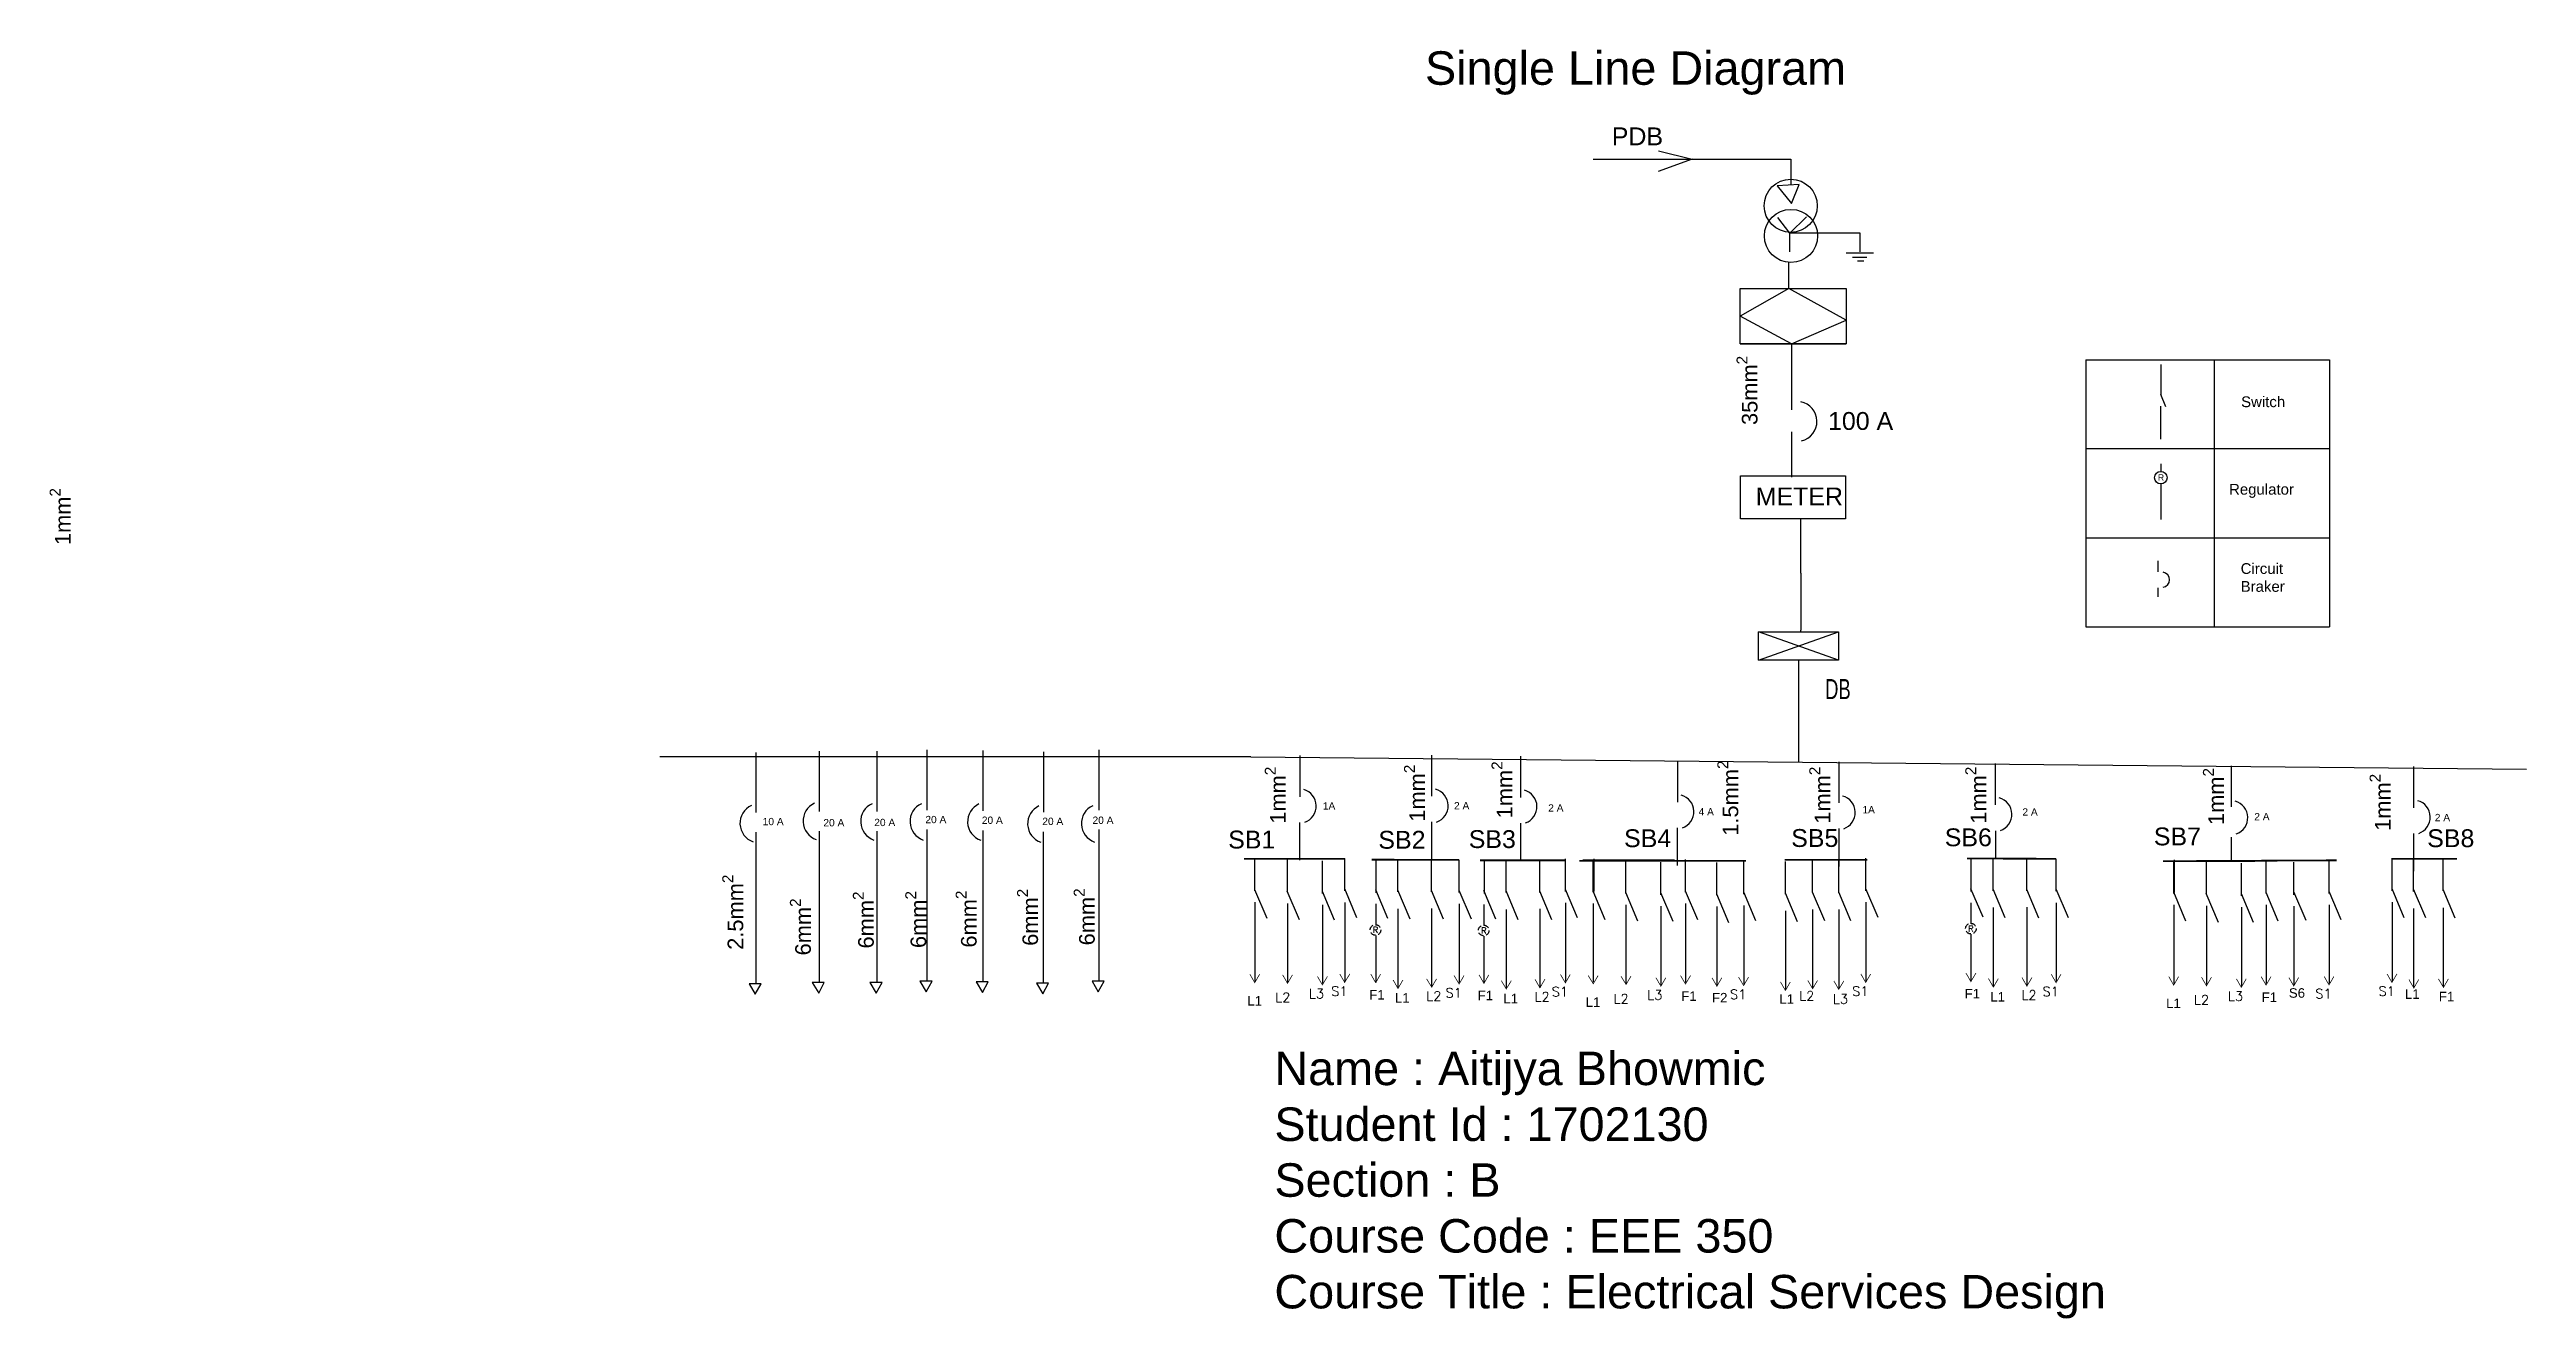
# Model space of a CAD drawing. Header units: inches. Extents: x 2254 to 46109, y 12082 to 26783.
# Drawn here: x 44000 to 45110, y 26214 to 26783 of the extents above; entities that cross this region are included whole.
import ezdxf

# ---------------------------------------------------------------- set-up
doc = ezdxf.new("R2010")
doc.units = ezdxf.units.IN
doc.header["$LTSCALE"] = 5
doc.header["$MEASUREMENT"] = 0
doc.linetypes.add('DASHED', pattern=[0.75, 0.5, -0.25])
for name, color, linetype in [('Layer1', 7, 'Continuous'), ('SYM', 1, 'Continuous'), ('TEXT-E', 4, 'Continuous'), ('WIRE', 4, 'DASHED'), ('WIRING', 7, 'Continuous')]:
    doc.layers.add(name, color=color, linetype=linetype)
doc.layers.add('wall', color=7, linetype='Continuous', lineweight=40)
doc.styles.add('Arial Narrow(Sumon)', font='ARIALN.TTF', dxfattribs={"width": 0.8})
doc.styles.add('RS', font='romans.shx')
doc.styles.get("Standard").update_dxf_attribs({"font": 'arial.ttf'})

msp = doc.modelspace()

# ---------------------------------------------------------------- texts
at = {"color": 0, "lineweight": -2, "ltscale": 5}
msp.add_text('R', height=2.8, dxfattribs=at).set_placement((44944.4, 26589.8))
at = {"color": 0, "lineweight": -2, "attachment_point": 1}
for s, width, gutter_width, insert, char_height in [('PDB', 17.582, 1, (44699.7, 26748), 8), ('Switch', 1.438, 0.705, (44981.7, 26627.5), 4.8), ('100 A', 39.776, 1, (44796.6, 26620.5), 8), ('Regulator', 2.847, 0.705, (44976.3, 26588.3), 4.8), ('Circuit Braker', 1.438, 0.705, (44981.5, 26552.8), 4.805), ('20 A', 15.223, 1.64, (44392.1, 26439.6), 3.27), ('20 A', 15.223, 1.64, (44417.4, 26439.3), 3.27), ('20 A', 15.223, 1.64, (44467, 26439.3), 3.27), ('1A', 15.223, 1.64, (44570.2, 26445.7), 3.27), ('2 A', 15.223, 1.64, (44629, 26445.8), 3.27), ('2 A', 15.223, 1.64, (44671.2, 26444.8), 3.27), ('4 A', 15.223, 1.64, (44738.6, 26443.1), 3.27), ('1A', 15.223, 1.64, (44812, 26444), 3.27), ('2 A', 15.223, 1.64, (44883.7, 26443), 3.27), ('2 A', 15.223, 1.64, (44987.6, 26440.9), 3.27), ('2 A', 15.223, 1.64, (45068.5, 26440.5), 3.27), ('10 A', 15.223, 1.64, (44319.2, 26438.7), 3.27), ('20 A', 15.223, 1.64, (44346.4, 26438.2), 3.27), ('20 A', 15.223, 1.64, (44369.2, 26438.3), 3.27), ('20 A', 15.223, 1.64, (44444.5, 26438.8), 3.27)]:
    msp.add_mtext_dynamic_manual_height_columns(s, width=width, gutter_width=gutter_width, heights=[0], dxfattribs=dict(at, insert=insert, char_height=char_height))
at = {"color": 0, "lineweight": -2, "insert": (44764.2, 26586.7), "char_height": 8, "width": 2.553, "attachment_point": 1}
msp.add_mtext('{\\C256;\\c16777215;METER}', dxfattribs=at)
at = {"layer": 'TEXT-E', "color": 0, "lineweight": -2, "style": 'RS'}
for p in [(44592.6, 26387.2), (44641.1, 26386.9), (44859.4, 26387.7)]:
    msp.add_text('R', height=2.72, dxfattribs=at).set_placement(p)
at = {"layer": 'wall', "color": 0, "lineweight": -2, "attachment_point": 1}
for s, width, heights, insert, char_height, style in [('{\\C9;\\c13289671;DB}', 21.286, [0], (44795.3, 26500.9), 9, 'Arial Narrow(Sumon)'), ('L3', 9, [6.5], (44564, 26362.1), 4.25, 'RS'), ('S1', 9, [6.5], (44574, 26363.2), 4.25, 'RS'), ('S1', 9, [6.5], (44625.2, 26362.5), 4.25, 'RS'), ('S1', 9, [6.5], (44672.8, 26363), 4.25, 'RS'), ('L3', 9, [6.5], (44715.6, 26361.5), 4.25, 'RS'), ('S1', 9, [6.5], (44752.7, 26361.8), 4.25, 'RS'), ('S1', 9, [6.5], (44807.4, 26363.2), 4.25, 'RS'), ('L2', 9, [6.5], (44883.3, 26361.5), 4.25, 'RS'), ('S1', 9, [6.5], (44892.7, 26363.1), 4.25, 'RS'), ('S1', 9, [6.5], (45015, 26362.1), 4.25, 'RS'), ('S1', 9, [6.5], (45043.3, 26363.2), 4.25, 'RS'), ('L2', 9, [6.5], (44548.9, 26360.4), 4.25, 'RS'), ('L2', 9, [6.5], (44616.6, 26361), 4.25, 'RS'), ('L2', 9, [6.5], (44665.1, 26360.7), 4.25, 'RS'), ('L2', 9, [6.5], (44700.5, 26359.8), 4.25, 'RS'), ('L2', 9, [6.5], (44783.7, 26361.1), 4.25, 'RS'), ('L3', 9, [6.5], (44798.8, 26359.7), 4.25, 'RS'), ('L2', 9, [6.5], (44960.6, 26359.3), 4.25, 'RS'), ('L3', 9, [6.5], (44975.8, 26361), 4.25, 'RS')]:
    msp.add_mtext_dynamic_manual_height_columns(s, width=width, gutter_width=21.2, heights=heights, dxfattribs=dict(at, insert=insert, char_height=char_height, style=style))
for s, width, gutter_width, insert, char_height in [('SB1', 28, 21.2, (44527.8, 26433), 8), ('SB2', 22, 21.2, (44595.1, 26432.9), 8), ('SB3', 6.5, 21.2, (44635.6, 26433.2), 8), ('SB4', 11, 21.2, (44705.2, 26433.6), 8), ('SB5', 7, 21.2, (44780.1, 26433.7), 8), ('SB6', 7.5, 21.2, (44848.9, 26434), 8), ('SB7', 46.997, 104.5, (44942.6, 26434.4), 8), ('SB8', 23, 21.2, (45065.1, 26433.6), 8), ('F1', 10, 21.2, (44591, 26361.6), 4.25), ('F1', 10, 21.2, (44639.6, 26361.3), 4.25), ('F1', 10, 21.2, (44857.8, 26362.1), 4.25), ('S6', 7.5, 21.2, (45003.1, 26362.4), 4.25), ('L1', 9.5, 21.2, (45055.1, 26361.9), 4.25), ('L1', 7, 21.2, (44536.4, 26358.9), 4.25), ('L1', 7, 21.2, (44602.5, 26360.2), 4.25), ('L1', 7, 21.2, (44651.1, 26359.9), 4.25), ('L1', 7, 21.2, (44688, 26358.3), 4.25), ('F1', 10, 21.2, (44730.8, 26361), 4.25), ('F2', 10, 21.2, (44744.6, 26360.3), 4.25), ('L1', 7, 21.2, (44774.8, 26359.7), 4.25), ('L1', 7, 21.2, (44869.3, 26360.7), 4.25), ('L1', 7, 21.2, (44948.1, 26357.8), 4.25), ('F1', 10, 21.2, (44990.9, 26360.5), 4.25), ('F1', 10, 21.2, (45070.3, 26360.8), 4.25)]:
    msp.add_mtext_dynamic_manual_height_columns(s, width=width, gutter_width=gutter_width, heights=[0], dxfattribs=dict(at, insert=insert, char_height=char_height))
at = {"layer": 'WIRING', "color": 18, "linetype": 'ByBlock', "lineweight": -3, "true_color": 0x000000, "insert": (44616, 26782.1), "char_height": 15, "width": 354.955, "attachment_point": 1}
msp.add_mtext('Single Line Diagram', dxfattribs=at)
at = {"layer": 'WIRING', "color": 18, "linetype": 'ByBlock', "lineweight": -3, "ltscale": 5, "true_color": 0x000000, "char_height": 7, "attachment_point": 1, "rotation": 90}
for s, insert in [('\\A1;35mm{\\H0.7x;\\S2^ ;}', (44755.6, 26614.7)), ('\\A1;1mm{\\H0.7x;\\S2^ ;}', (43999.7, 26560.9)), ('\\A1;1mm{\\H0.7x;\\S2^ ;}', (44544.2, 26436.1)), ('\\A1;1mm{\\H0.7x;\\S2^ ;}', (44606.6, 26437)), ('\\A1;1mm{\\H0.7x;\\S2^ ;}', (44645.8, 26438.5)), ('\\A1;1.5mm{\\H0.7x;\\S2^ ;}', (44747, 26430.7)), ('\\A1;1mm{\\H0.7x;\\S2^ ;}', (44788.2, 26436.1)), ('\\A1;1mm{\\H0.7x;\\S2^ ;}', (44858.1, 26436.1)), ('\\A1;1mm{\\H0.7x;\\S2^ ;}', (44964.6, 26435.5)), ('\\A1;1mm{\\H0.7x;\\S2^ ;}', (45039.3, 26432.9)), ('\\A1;2.5mm{\\H0.7x;\\S2^ ;}', (44301.1, 26379.6)), ('\\A1;6mm{\\H0.7x;\\S2^ ;}', (44405.7, 26380.6)), ('\\A1;6mm{\\H0.7x;\\S2^ ;}', (44433.2, 26381.4)), ('\\A1;6mm{\\H0.7x;\\S2^ ;}', (44458.6, 26381.6)), ('\\A1;6mm{\\H0.7x;\\S2^ ;}', (44331.4, 26377.1)), ('\\A1;6mm{\\H0.7x;\\S2^ ;}', (44359.6, 26380.2)), ('\\A1;6mm{\\H0.7x;\\S2^ ;}', (44383.1, 26380.4))]:
    msp.add_mtext_dynamic_manual_height_columns(s, width=46.124, gutter_width=1, heights=[0], dxfattribs=dict(at, insert=insert))
at = {"layer": 'WIRING', "color": 18, "lineweight": -3, "ltscale": 5, "true_color": 0x000000, "insert": (44548.5, 26334), "char_height": 15, "attachment_point": 1}
msp.add_mtext_dynamic_manual_height_columns('Name : Aitijya Bhowmic\\PStudent Id : 1702130\\PSection : B\\PCourse Code : EEE 350\\PCourse Title : Electrical Services Design', width=25177.33, gutter_width=91.5, heights=[0], dxfattribs=at)

# ---------------------------------------------------------------- linework, layer by layer
at = {"color": 0, "lineweight": -2}
for p, q in [((44691.4, 26733.8), (44779.9, 26733.8)), ((44735.7, 26733.8), (44720.5, 26728.2)), ((44720.6, 26737.5), (44735.7, 26733.8)), ((44779.9, 26733.8), (44779.9, 26722.2)), ((44783.6, 26722.5), (44773.8, 26721.8)), ((44773.8, 26721.9), (44780.3, 26713.9)), ((44780.3, 26713.9), (44783.6, 26722.5)), ((44773.9, 26707.7), (44779.4, 26700.6)), ((44786.9, 26707.9), (44779.4, 26700.5)), ((44779.3, 26700.8), (44810.9, 26700.8)), ((44779.4, 26700.5), (44779.4, 26692.3)), ((44810.9, 26700.8), (44810.9, 26692.3)), ((44779.1, 26675.8), (44779.1, 26687.5)), ((44804.8, 26691.8), (44816.9, 26691.8)), ((44807.6, 26689.9), (44814, 26689.9)), ((44809.8, 26688.3), (44812.7, 26688.3)), ((44780.2, 26651.1), (44780.2, 26651.1)), ((44780.2, 26651.1), (44780.2, 26632.1)), ((44780.2, 26632.1), (44780.2, 26621.5)), ((44784.4, 26548.3), (44784.4, 26572.6)), ((44784.4, 26540.3), (44784.4, 26533.4)), ((44944.4, 26541.7), (44944.4, 26537.8)), ((44784.4, 26522), (44784.4, 26522.8)), ((44783.3, 26509.4), (44783.3, 26463.7)), ((44538, 26466.1), (44273.1, 26466.1)), ((44316.2, 26468), (44316.2, 26441.1)), ((44344.5, 26468.6), (44344.5, 26441.6)), ((44370.3, 26468.6), (44370.3, 26441.6)), ((44392.7, 26469.2), (44392.7, 26442.2)), ((44417.9, 26468.9), (44417.9, 26441.9)), ((44445, 26468.3), (44445, 26441.3)), ((44469.8, 26469.2), (44469.8, 26442.2)), ((44316.1, 26432.3), (44316.1, 26364.3)), ((44344.5, 26432.8), (44344.5, 26364.8)), ((44370.3, 26432.8), (44370.3, 26364.8)), ((44392.7, 26433.5), (44392.7, 26365.4)), ((44417.9, 26433.1), (44417.9, 26365.1)), ((44444.9, 26432.5), (44444.9, 26364.5)), ((44469.8, 26433.5), (44469.8, 26365.4)), ((44871.6, 26432.9), (44871.6, 26420.6)), ((44977.2, 26430), (44977.2, 26419.7)), ((44313.1, 26364.4), (44315.9, 26359.7)), ((44318.5, 26364.4), (44313.1, 26364.4)), ((44315.9, 26359.7), (44318.5, 26364.4)), ((44341.4, 26364.9), (44344.3, 26360.2)), ((44346.8, 26364.9), (44341.4, 26364.9)), ((44344.3, 26360.2), (44346.8, 26364.9)), ((44367.2, 26364.9), (44370.1, 26360.2)), ((44372.7, 26364.9), (44367.2, 26364.9)), ((44370.1, 26360.2), (44372.7, 26364.9)), ((44389.6, 26365.5), (44392.5, 26360.8)), ((44395.1, 26365.5), (44389.6, 26365.5)), ((44392.5, 26360.8), (44395.1, 26365.5)), ((44414.8, 26365.2), (44417.7, 26360.5)), ((44420.3, 26365.2), (44414.8, 26365.2)), ((44417.7, 26360.5), (44420.3, 26365.2)), ((44441.9, 26364.6), (44444.7, 26359.9)), ((44447.3, 26364.6), (44441.9, 26364.6)), ((44444.7, 26359.9), (44447.3, 26364.6)), ((44466.8, 26365.5), (44469.6, 26360.8)), ((44472.2, 26365.5), (44466.8, 26365.5)), ((44469.6, 26360.8), (44472.2, 26365.5))]:
    msp.add_line(p, q, dxfattribs=at)
at = {"color": 0, "lineweight": -2, "ltscale": 5}
for p, q in [((44945.7, 26641.8), (44945.7, 26628.3)), ((44947.9, 26622.9), (44945.7, 26628.3)), ((44945.6, 26623.2), (44945.6, 26608.4)), ((44945.7, 26597.3), (44945.7, 26593.9)), ((44945.7, 26588.3), (44945.7, 26572.3)), ((44545.2, 26393.6), (44539.7, 26406.5)), ((44559.8, 26393), (44554.3, 26405.9)), ((44575.5, 26392.9), (44570.1, 26405.8)), ((44585.5, 26394), (44580.1, 26406.9)), ((44599.3, 26393.6), (44593.9, 26406.5)), ((44609.3, 26393.4), (44603.8, 26406.3)), ((44624.3, 26393.3), (44618.9, 26406.2)), ((44636.8, 26393.3), (44631.3, 26406.2)), ((44647.8, 26393.3), (44642.4, 26406.2)), ((44657.8, 26393.1), (44652.4, 26406)), ((44672.9, 26393), (44667.4, 26405.9)), ((44684.4, 26393.9), (44679, 26406.7)), ((44696.8, 26393), (44691.4, 26405.9)), ((44738.2, 26393), (44732.8, 26405.9)), ((44819, 26394.1), (44813.6, 26407)), ((44866.1, 26394.2), (44860.6, 26407)), ((44876, 26394), (44870.6, 26406.8)), ((44891.1, 26393.8), (44885.7, 26406.7)), ((44904.3, 26393.9), (44898.8, 26406.8)), ((45026.6, 26393), (45021.1, 26405.8)), ((45054.8, 26394), (45049.4, 26406.9)), ((45064.5, 26393.9), (45059, 26406.8)), ((45077.7, 26393.8), (45072.3, 26406.7)), ((44711.4, 26392.5), (44706, 26405.3)), ((44727.2, 26392.3), (44721.7, 26405.2)), ((44752.1, 26391.7), (44746.7, 26404.6)), ((44764.3, 26392.6), (44758.8, 26405.5)), ((44782.9, 26392.2), (44777.5, 26405)), ((44795.1, 26392.6), (44789.7, 26405.5)), ((44806.8, 26392.6), (44801.4, 26405.5)), ((44956.9, 26392.5), (44951.5, 26405.4)), ((44971.6, 26391.9), (44966.1, 26404.8)), ((44987.3, 26391.8), (44981.9, 26404.7)), ((44998.3, 26392.5), (44992.9, 26405.3)), ((45010.8, 26392.7), (45005.3, 26405.6))]:
    msp.add_line(p, q, dxfattribs=at)
at = {"color": 0, "lineweight": -2}
msp.add_lwpolyline([(44757.3, 26592), (44804.4, 26592), (44804.4, 26572.6), (44757.3, 26572.6)], close=True, dxfattribs=at)
for centre, radius in [((44779.9, 26712.9), 11.9), ((44780, 26699.4), 11.9), ((44945.7, 26591.1), 2.8)]:
    msp.add_circle(centre, radius, dxfattribs=at)
for centre, radius, start, end in [((44782.7, 26616.3), 8.94, 283.1649, 79.4131), ((44946.2, 26545.4), 3.42, 279.1227, 80.8135), ((44317.8, 26436.3), 8.78, 114.7725, 250.9338), ((44346.1, 26437.3), 8.78, 114.7725, 250.9338), ((44371.9, 26437.1), 8.78, 114.7725, 250.9338), ((44394, 26437.1), 8.78, 114.7725, 250.9338), ((44419.8, 26437), 8.78, 114.7725, 250.9338), ((44446.7, 26436.1), 8.78, 114.7725, 250.9338), ((44470.8, 26436.2), 8.78, 114.7725, 250.9338)]:
    msp.add_arc(centre, radius, start, end, dxfattribs=at)
at = {"layer": 'Layer1', "color": 0, "lineweight": -2}
for p, q in [((44912.1, 26643.9), (45021.3, 26643.9)), ((44912.1, 26643.9), (44912.1, 26524.3)), ((44969.6, 26643.9), (44969.6, 26524.3)), ((45021.3, 26643.9), (45021.3, 26524.3)), ((44912.1, 26604.1), (45021.3, 26604.1)), ((44912.1, 26564.2), (45021.3, 26564.2)), ((44944.4, 26553.8), (44944.4, 26549)), ((44912.1, 26524.3), (45021.3, 26524.3))]:
    msp.add_line(p, q, dxfattribs=at)
at = {"layer": 'SYM', "color": 0, "lineweight": -2}
for p, q in [((44539.7, 26406), (44539.7, 26420.6)), ((44554.4, 26405.5), (44554.4, 26420.1)), ((44570.1, 26404.9), (44570.1, 26419.5)), ((44580.1, 26406), (44580.1, 26420.5)), ((44594.1, 26405.2), (44594.1, 26419.8)), ((44603.8, 26405.6), (44603.8, 26420.1)), ((44618.9, 26405.6), (44618.9, 26420.1)), ((44631.3, 26405.3), (44631.3, 26419.9)), ((44642.6, 26404.9), (44642.6, 26419.5)), ((44652.4, 26405.3), (44652.4, 26419.9)), ((44667.4, 26405.3), (44667.4, 26419.9)), ((44679, 26405.8), (44679, 26420.4)), ((44691.4, 26405.4), (44691.4, 26420)), ((44691.8, 26405.8), (44691.8, 26420.4)), ((44706, 26404.9), (44706, 26419.5)), ((44721.7, 26404.3), (44721.7, 26418.9)), ((44732.8, 26405.4), (44732.8, 26420)), ((44746.8, 26404.1), (44746.8, 26418.7)), ((44758.8, 26404.6), (44758.8, 26419.2)), ((44777.5, 26404.6), (44777.5, 26419.2)), ((44789.7, 26405.3), (44789.7, 26419.9)), ((44801.4, 26405.2), (44801.4, 26419.8)), ((44813.6, 26406), (44813.6, 26420.6)), ((44860.8, 26405.7), (44860.8, 26420.3)), ((44870.6, 26406.1), (44870.6, 26420.7)), ((44885.7, 26406.1), (44885.7, 26420.7)), ((44898.8, 26405.9), (44898.8, 26420.4)), ((44951.5, 26404.9), (44951.5, 26419.5)), ((44951.9, 26405.3), (44951.9, 26419.9)), ((44966.2, 26404.4), (44966.2, 26419)), ((44981.9, 26403.8), (44981.9, 26418.4)), ((44992.9, 26404.9), (44992.9, 26419.5)), ((45005.3, 26404.2), (45005.3, 26418.8)), ((45021.1, 26404.9), (45021.1, 26419.5)), ((45049.4, 26406), (45049.4, 26420.6)), ((45059, 26405.7), (45059, 26420.3)), ((45072.3, 26406.1), (45072.3, 26420.6)), ((44539.7, 26400.9), (44539.7, 26365.6)), ((44554.4, 26400.4), (44554.4, 26365.1)), ((44570.1, 26399.8), (44570.1, 26364.5)), ((44580.1, 26400.8), (44580.1, 26365.6)), ((44593.9, 26400.2), (44593.9, 26390.8)), ((44603.8, 26397.9), (44603.8, 26362.6)), ((44618.9, 26398.1), (44618.9, 26362.9)), ((44631.3, 26400.2), (44631.3, 26364.9)), ((44642.4, 26399.9), (44642.4, 26390.5)), ((44652.4, 26397.6), (44652.4, 26362.4)), ((44667.4, 26397.9), (44667.4, 26362.6)), ((44679, 26400.7), (44679, 26365.4)), ((44691.4, 26400.3), (44691.4, 26365.1)), ((44706, 26399.8), (44706, 26364.5)), ((44721.7, 26399.2), (44721.7, 26363.9)), ((44732.8, 26400.3), (44732.8, 26365)), ((44746.8, 26399), (44746.8, 26363.8)), ((44758.8, 26399.5), (44758.8, 26364.2)), ((44777.5, 26397), (44777.5, 26361.7)), ((44789.7, 26397.7), (44789.7, 26362.4)), ((44801.4, 26397.6), (44801.4, 26362.3)), ((44813.6, 26400.9), (44813.6, 26365.6)), ((44860.6, 26400.7), (44860.6, 26391.3)), ((44870.6, 26398.5), (44870.6, 26363.2)), ((44885.7, 26398.7), (44885.7, 26363.4)), ((44898.8, 26400.7), (44898.8, 26365.5)), ((44951.5, 26399.8), (44951.5, 26364.5)), ((44966.2, 26399.3), (44966.2, 26364)), ((44981.9, 26398.7), (44981.9, 26363.4)), ((44992.9, 26399.8), (44992.9, 26364.5)), ((45005.3, 26399.1), (45005.3, 26363.9)), ((45021.1, 26399.8), (45021.1, 26364.5)), ((45049.4, 26400.9), (45049.4, 26365.6)), ((45059, 26398.1), (45059, 26362.8)), ((45072.3, 26398.4), (45072.3, 26363.1)), ((44593.9, 26386), (44593.9, 26364.9)), ((44642.4, 26385.7), (44642.4, 26364.6)), ((44860.6, 26386.6), (44860.6, 26365.4))]:
    msp.add_line(p, q, dxfattribs=at)
at = {"layer": 'SYM', "color": 0, "lineweight": -2, "const_width": 0.784}
for points in [[(44534.9, 26420.4), (44580.1, 26420.4)], [(44592.1, 26420), (44631.3, 26419.9)], [(44640.7, 26419.7), (44679, 26419.7)], [(44685.1, 26419.5), (44759.8, 26419.5)], [(44686.6, 26419.8), (44727.8, 26419.8)], [(44777.1, 26419.9), (44814.2, 26419.9)], [(44858.9, 26420.5), (44898.8, 26420.4)], [(44858.9, 26420.5), (44889, 26420.5)], [(44946.7, 26419.3), (45024.5, 26419.7)], [(44946.7, 26419.3), (44987.9, 26419.3)], [(45049.3, 26420.4), (45078.5, 26420.4)]]:
    msp.add_lwpolyline(points, dxfattribs=at)
at = {"layer": 'SYM', "color": 0, "lineweight": -2}
for points in [[(44537.5, 26368.7, 0.336, 0.336, 0), (44539.7, 26364.9, 0.336, 0.336, 0), (44541.9, 26368.7, 0.336, 0.336, 0)], [(44552.2, 26368.4, 0.336, 0.336, 0), (44554.4, 26364.6, 0.336, 0.336, 0), (44556.6, 26368.4, 0.336, 0.336, 0)], [(44567.8, 26367.7, 0.336, 0.336, 0), (44570, 26363.9, 0.336, 0.336, 0), (44572.3, 26367.7, 0.336, 0.336, 0)], [(44577.8, 26368.8, 0.336, 0.336, 0), (44580, 26365, 0.336, 0.336, 0), (44582.3, 26368.8, 0.336, 0.336, 0)], [(44591.7, 26368.7, 0.336, 0.336, 0), (44593.9, 26364.9, 0.336, 0.336, 0), (44596.1, 26368.7, 0.336, 0.336, 0)], [(44601.7, 26366.1, 0.336, 0.336, 0), (44603.9, 26362.3, 0.336, 0.336, 0), (44606.1, 26366.1, 0.336, 0.336, 0)], [(44616.7, 26366.6, 0.336, 0.336, 0), (44619, 26362.9, 0.336, 0.336, 0), (44621.2, 26366.6, 0.336, 0.336, 0)], [(44629, 26368.1, 0.336, 0.336, 0), (44631.3, 26364.3, 0.336, 0.336, 0), (44633.5, 26368.1, 0.336, 0.336, 0)], [(44640.2, 26368.4, 0.336, 0.336, 0), (44642.4, 26364.6, 0.336, 0.336, 0), (44644.6, 26368.4, 0.336, 0.336, 0)], [(44650.2, 26365.8, 0.336, 0.336, 0), (44652.4, 26362.1, 0.336, 0.336, 0), (44654.7, 26365.8, 0.336, 0.336, 0)], [(44665.3, 26366.4, 0.336, 0.336, 0), (44667.5, 26362.6, 0.336, 0.336, 0), (44669.7, 26366.4, 0.336, 0.336, 0)], [(44676.7, 26368.6, 0.336, 0.336, 0), (44678.9, 26364.8, 0.336, 0.336, 0), (44681.1, 26368.6, 0.336, 0.336, 0)], [(44689.1, 26368.1, 0.336, 0.336, 0), (44691.4, 26364.4, 0.336, 0.336, 0), (44693.6, 26368.1, 0.336, 0.336, 0)], [(44703.8, 26367.8, 0.336, 0.336, 0), (44706.1, 26364.1, 0.336, 0.336, 0), (44708.3, 26367.8, 0.336, 0.336, 0)], [(44719.5, 26367.1, 0.336, 0.336, 0), (44721.7, 26363.3, 0.336, 0.336, 0), (44723.9, 26367.1, 0.336, 0.336, 0)], [(44730.5, 26368.1, 0.336, 0.336, 0), (44732.7, 26364.3, 0.336, 0.336, 0), (44735, 26368.1, 0.336, 0.336, 0)], [(44744.6, 26367.1, 0.336, 0.336, 0), (44746.8, 26363.3, 0.336, 0.336, 0), (44749, 26367.1, 0.336, 0.336, 0)], [(44756.5, 26367.4, 0.336, 0.336, 0), (44758.8, 26363.6, 0.336, 0.336, 0), (44761, 26367.4, 0.336, 0.336, 0)], [(44775.3, 26365.2, 0.336, 0.336, 0), (44777.5, 26361.4, 0.336, 0.336, 0), (44779.7, 26365.2, 0.336, 0.336, 0)], [(44787.5, 26365.9, 0.336, 0.336, 0), (44789.7, 26362.2, 0.336, 0.336, 0), (44791.9, 26365.9, 0.336, 0.336, 0)], [(44799.2, 26365.7, 0.336, 0.336, 0), (44801.4, 26361.9, 0.336, 0.336, 0), (44803.7, 26365.7, 0.336, 0.336, 0)], [(44811.3, 26368.8, 0.336, 0.336, 0), (44813.5, 26365, 0.336, 0.336, 0), (44815.7, 26368.8, 0.336, 0.336, 0)], [(44858.4, 26369.2, 0.336, 0.336, 0), (44860.6, 26365.4, 0.336, 0.336, 0), (44862.9, 26369.2, 0.336, 0.336, 0)], [(44868.5, 26366.7, 0.336, 0.336, 0), (44870.7, 26362.9, 0.336, 0.336, 0), (44872.9, 26366.7, 0.336, 0.336, 0)], [(44883.5, 26367.2, 0.336, 0.336, 0), (44885.7, 26363.4, 0.336, 0.336, 0), (44888, 26367.2, 0.336, 0.336, 0)], [(44896.6, 26368.7, 0.336, 0.336, 0), (44898.8, 26364.9, 0.336, 0.336, 0), (44901, 26368.7, 0.336, 0.336, 0)], [(44949.3, 26367.6, 0.336, 0.336, 0), (44951.5, 26363.8, 0.336, 0.336, 0), (44953.7, 26367.6, 0.336, 0.336, 0)], [(44964, 26367.3, 0.336, 0.336, 0), (44966.2, 26363.5, 0.336, 0.336, 0), (44968.4, 26367.3, 0.336, 0.336, 0)], [(44979.6, 26366.6, 0.336, 0.336, 0), (44981.8, 26362.8, 0.336, 0.336, 0), (44984, 26366.6, 0.336, 0.336, 0)], [(44990.7, 26367.6, 0.336, 0.336, 0), (44992.9, 26363.8, 0.336, 0.336, 0), (44995.1, 26367.6, 0.336, 0.336, 0)], [(45003.1, 26367.2, 0.336, 0.336, 0), (45005.3, 26363.4, 0.336, 0.336, 0), (45007.5, 26367.2, 0.336, 0.336, 0)], [(45018.9, 26367.7, 0.336, 0.336, 0), (45021.1, 26363.9, 0.336, 0.336, 0), (45023.3, 26367.7, 0.336, 0.336, 0)], [(45047.1, 26368.8, 0.336, 0.336, 0), (45049.3, 26365, 0.336, 0.336, 0), (45051.5, 26368.8, 0.336, 0.336, 0)], [(45056.9, 26366.3, 0.336, 0.336, 0), (45059.1, 26362.5, 0.336, 0.336, 0), (45061.3, 26366.3, 0.336, 0.336, 0)], [(45070.1, 26366.6, 0.336, 0.336, 0), (45072.4, 26362.8, 0.336, 0.336, 0), (45074.6, 26366.6, 0.336, 0.336, 0)]]:
    msp.add_lwpolyline(points, format="xyseb", dxfattribs=at)
at = {"layer": 'wall', "color": 0, "lineweight": -2}
for p, q in [((44779.1, 26675.8), (44757.2, 26663.4)), ((44804.7, 26661.6), (44779.1, 26675.8)), ((44780.2, 26651.1), (44757.2, 26663.4)), ((44780.2, 26651.1), (44804.7, 26661.6)), ((44757.2, 26651.1), (44804.7, 26651.1)), ((44780.2, 26611.7), (44780.2, 26591.4)), ((44784.4, 26548.3), (44784.4, 26540.3)), ((44784.4, 26533.4), (44784.4, 26522.8)), ((44765.4, 26509.4), (44801.3, 26522)), ((44801.3, 26509.4), (44765.4, 26522)), ((44801.3, 26522), (44801.3, 26509.4)), ((44538, 26466.1), (45109.6, 26460.6)), ((44559.9, 26466.6), (44559.9, 26448.2)), ((44618.9, 26466.8), (44618.9, 26448.4)), ((44658.8, 26466.4), (44658.8, 26447.9)), ((44729.1, 26464.2), (44729.1, 26445.8)), ((44801.4, 26463.8), (44801.4, 26445.4)), ((44871.5, 26463), (44871.5, 26444.5)), ((44977.3, 26462), (44977.3, 26443.6)), ((45059, 26461.7), (45059, 26443.2)), ((44559.8, 26436.7), (44559.8, 26419.8)), ((44618.9, 26436.9), (44618.9, 26420)), ((44658.8, 26436.4), (44658.8, 26419.6)), ((44729, 26434.3), (44729, 26417.4)), ((44801.4, 26433.9), (44801.4, 26417)), ((45059, 26431.7), (45059, 26414.9))]:
    msp.add_line(p, q, dxfattribs=at)
for points in [[(44757.2, 26675.8), (44804.7, 26675.8), (44804.7, 26651.1), (44757.2, 26651.1)], [(44765.4, 26522), (44801.3, 26522), (44801.3, 26509.4), (44765.4, 26509.4)]]:
    msp.add_lwpolyline(points, close=True, dxfattribs=at)
for centre in [(44559.6, 26444), (44618.7, 26444.1), (44658.5, 26443.7), (44728.8, 26441.5), (44801.1, 26441.1), (44871.3, 26440.3), (44977, 26438.8), (45058.8, 26439)]:
    msp.add_arc(centre, 7.68, 289.1157, 74.6658, dxfattribs=at)
at = {"layer": 'WIRE', "color": 0, "lineweight": -2}
for centre in [(44593.8, 26388.5), (44642.3, 26388.3), (44860.6, 26389.1)]:
    msp.add_circle(centre, 2.37, dxfattribs=at)

msp.set_redraw_order([(e.dxf.handle, doc.entitydb.next_handle()) for e in msp.query("TEXT MTEXT ATTDEF DIMENSION ARC_DIMENSION")])  # texts and dimensions are drawn at this point

doc.saveas('drawing.dxf')
